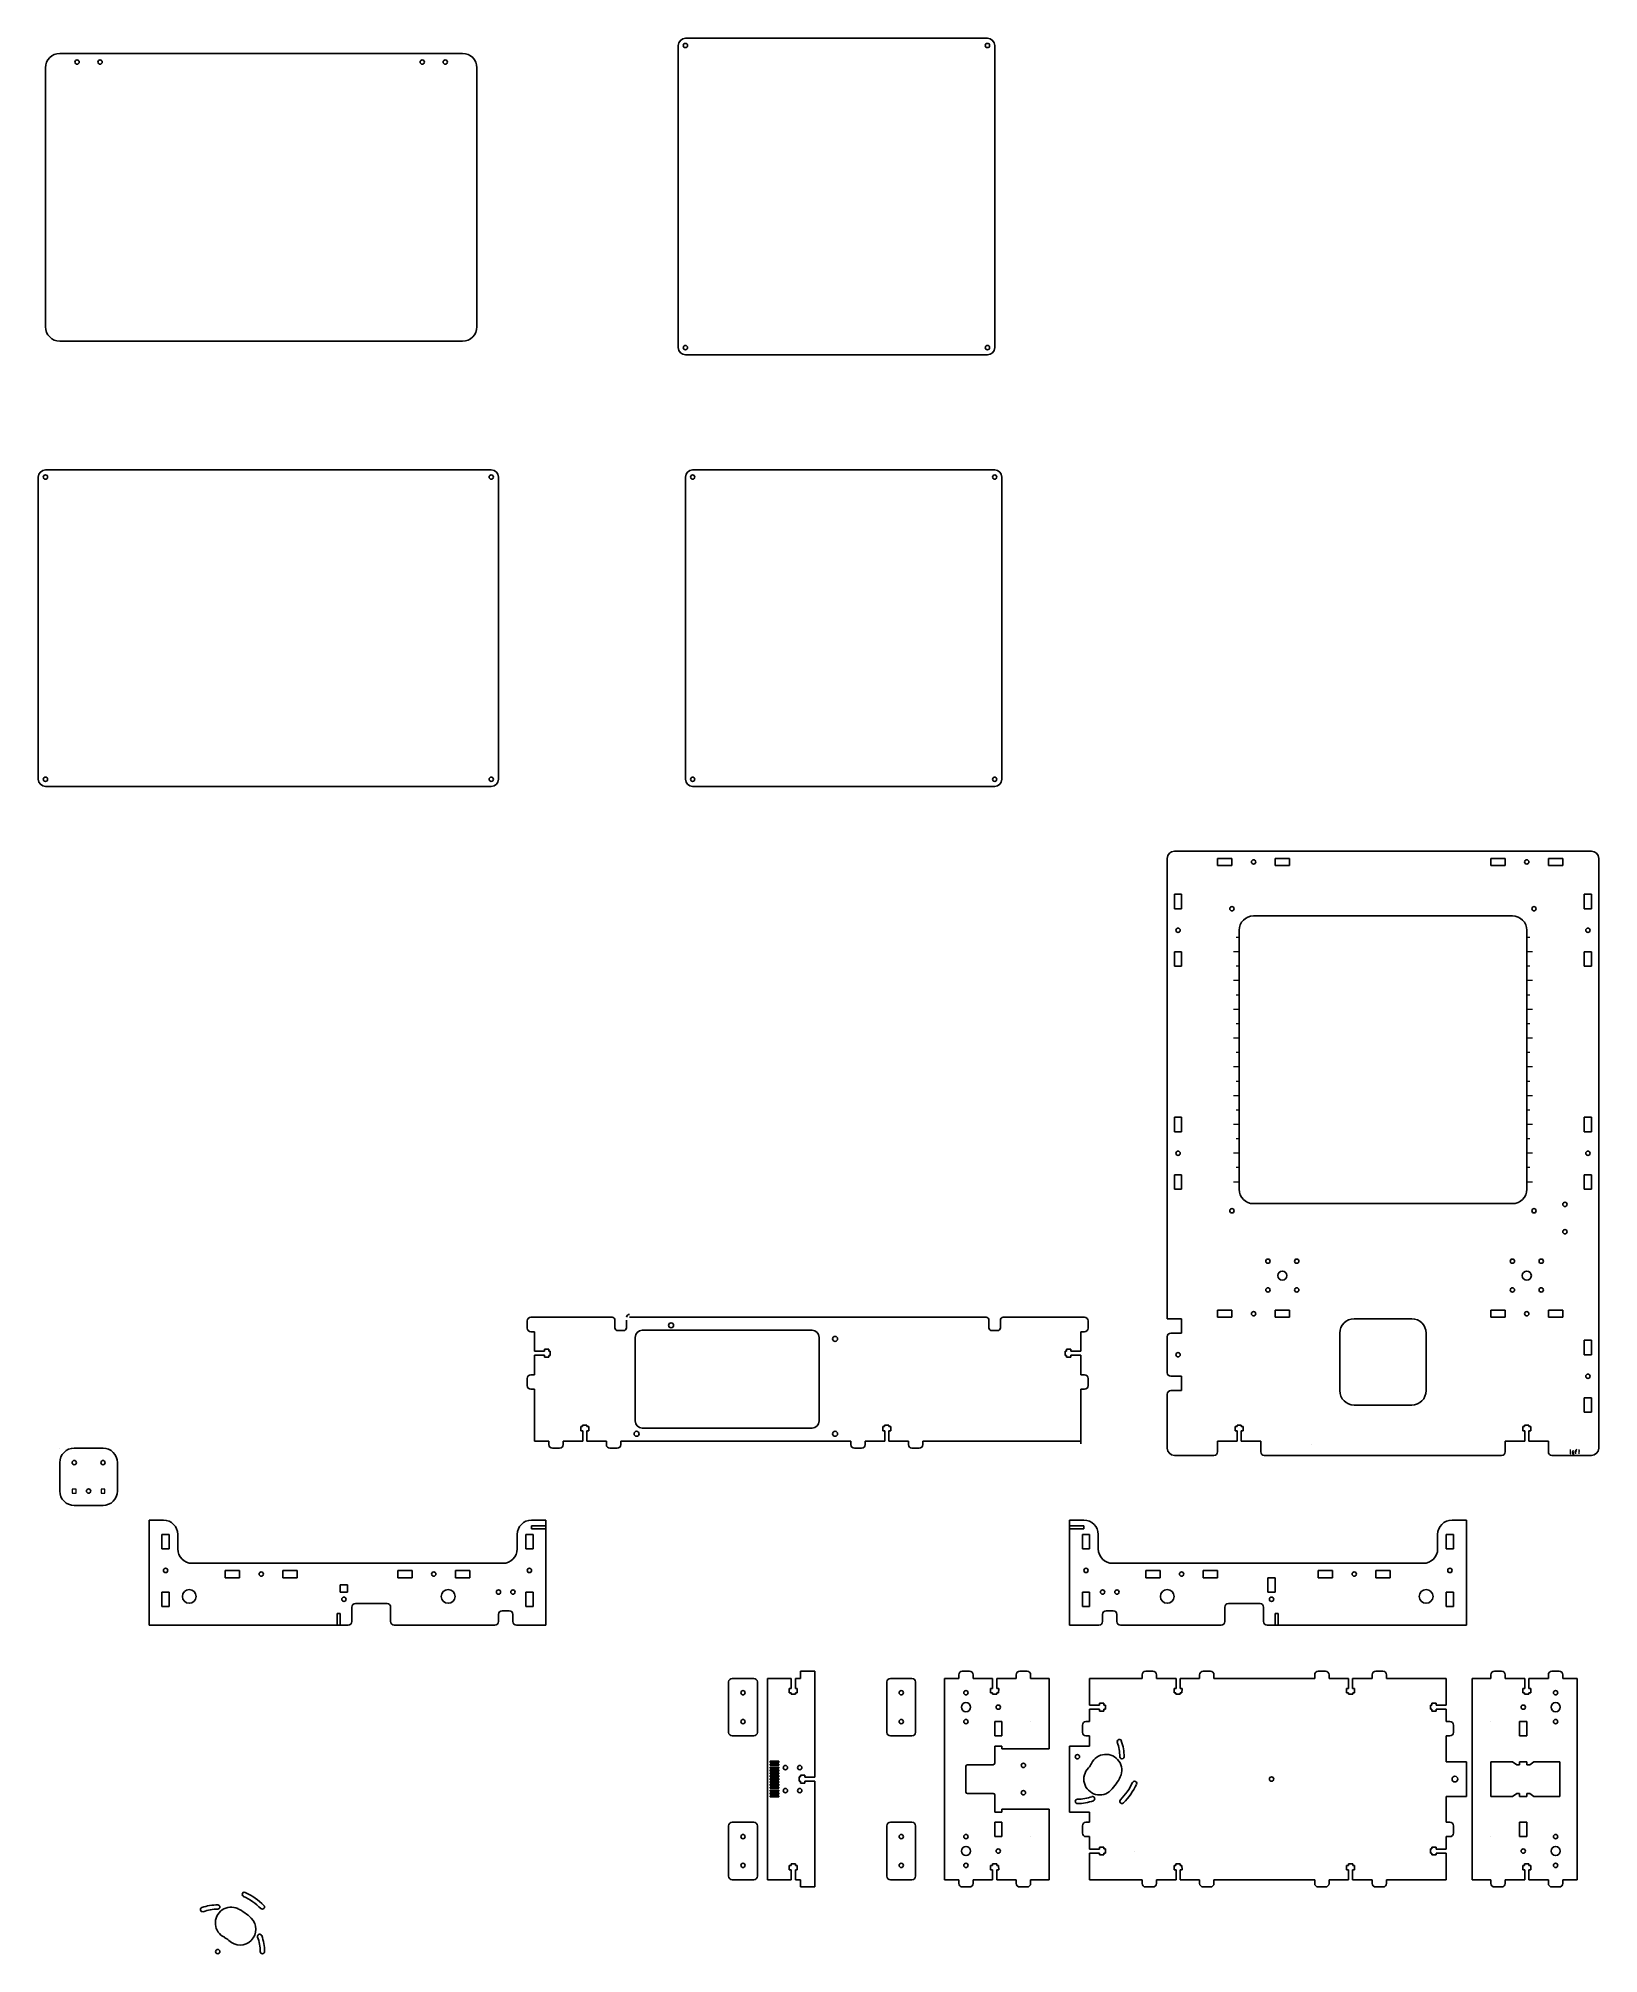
# Model space of a CAD drawing. Header units: millimetres. Extents: x -2490 to 995, y -1001 to 885.
# Drawn here: x -1335 to -250, y -521 to 810 of the extents above; entities that cross this region are included whole.
import ezdxf

# ---------------------------------------------------------------- set-up
doc = ezdxf.new("R2010")
doc.units = ezdxf.units.MM
doc.layers.get('0').update_dxf_attribs({"linetype": 'CONTINUOUS', "lineweight": 25, "true_color": 0x000000})
for name, color, linetype, lineweight, true_color in [('cuts', 7, 'CONTINUOUS', 0, 0x000000), ('Drawings', 1, 'CONTINUOUS', 0, 0xff0000), ('Etching', 1, 'CONTINUOUS', 0, 0xff0000)]:
    doc.layers.add(name, color=color, linetype=linetype, lineweight=lineweight, true_color=true_color)

# ---------------------------------------------------------------- blocks, each defined once
blk = doc.blocks.new('slot')
for p, q in [((5, 5), (15, 5)), ((5, 5), (5, 0)), ((5, 0), (15, 0)), ((15, 0), (15, 5)), ((45, 5), (45, 0)), ((45, 5), (55, 5)), ((55, 0), (55, 5)), ((45, 0), (55, 0))]:
    blk.add_line(p, q)
blk.add_circle((30, 2.5), 1.5)
blk = doc.blocks.new('m8 holes')
for centre, radius in [((-10, 10), 1.5), ((0, 0), 3.17), ((10, 10), 1.5), ((-10, -10), 1.5), ((10, -10), 1.5)]:
    blk.add_circle(centre, radius)
blk = doc.blocks.new('magnet_hole')
at = {"layer": 'cuts'}
for p, q in [((-1.37, 1.37), (-1.37, -1.37)), ((1.37, 1.37), (-1.37, 1.37)), ((1.37, -1.37), (1.37, 1.37)), ((-1.37, -1.37), (1.37, -1.37))]:
    blk.add_line(p, q, dxfattribs=at)
blk = doc.blocks.new('tgrips')
for p, q in [((0, 0), (10, 0)), ((10, 0), (10, 2.5)), ((12.5, 5), (17.5, 5)), ((20, 2.5), (20, 0)), ((20, 0), (33.6, 0)), ((33.6, 0), (33.6, -7)), ((36.4, -7), (36.4, 0)), ((36.4, 0), (50, 0)), ((50, 0), (50, 2.5)), ((52.5, 5), (57.5, 5)), ((60, 2.5), (60, 0)), ((60, 0), (70, 0)), ((70, 0), (70, 0)), ((32.2, -7), (32.2, -10)), ((33.6, -7), (32.2, -7)), ((32.2, -10), (33.5, -10)), ((33.5, -10), (33.5, -11)), ((33.5, -11), (36.5, -11)), ((37.8, -7), (36.4, -7)), ((36.5, -10), (37.7, -10)), ((36.5, -11), (36.5, -10)), ((37.8, -7), (37.7, -10))]:
    blk.add_line(p, q)
for centre, start, end in [((12.5, 2.5), 90, 180), ((17.5, 2.5), 0, 90), ((52.5, 2.5), 90, 180), ((57.5, 2.5), 0, 90)]:
    blk.add_arc(centre, 2.5, start, end)
blk = doc.blocks.new('swimmer')
blk.add_circle((-10.2, -19.9), 1.5)
blk.add_circle((-10.2, -19.9), 1.5)
blk.add_circle((-10.2, -19.9), 1.5)
for centre, radius, start, end in [((8.3, 19.9), 1.5, 65, 245), ((-10.2, -19.9), 42.3, 45, 65), ((-10.2, -19.9), 45.3, 45, 65), ((-20.8, 9.3), 1.5, 110, 290), ((-10.2, -19.9), 32.5, 90, 110), ((-10.2, -19.9), 29.5, 90, 110), ((-0.9, 0), 11, 65, 245), ((-10.2, 11.1), 1.5, 270, 90), ((5.3, -4.4), 11, 225, 45), ((-10.2, -19.9), 32.9, 45, 65), ((20.8, 11.1), 1.5, 225, 45), ((-10.2, -19.9), 10.9, 45, 65), ((18.9, -9.3), 1.5, 20, 200), ((-10.2, -19.9), 29.5, 0, 20), ((-10.2, -19.9), 32.5, 0, 20), ((20.8, -19.9), 1.5, 180, 0)]:
    blk.add_arc(centre, radius, start, end)

msp = doc.modelspace()

# ---------------------------------------------------------------- linework, layer by layer
for p, q in [((-1320, 799.5), (-1040, 799.5)), ((-890, 595), (-890, 805)), ((-885, 810), (-675, 810)), ((-670, 805), (-670, 595)), ((-1330, 609.5), (-1330, 789.5)), ((-1030, 789.5), (-1030, 609.5)), ((-1320, 599.5), (-1040, 599.5)), ((-675, 590), (-885, 590)), ((-1330, 510), (-1020, 510)), ((-880, 510), (-670, 510)), ((-1335, 295), (-1335, 505)), ((-1015, 505), (-1015, 295)), ((-885, 295), (-885, 505)), ((-665, 505), (-665, 295)), ((-1020, 290), (-1330, 290)), ((-670, 290), (-880, 290)), ((-550, 240), (-550, -80)), ((-255, 245), (-545, 245)), ((-250, -170), (-250, 240)), ((-465, 235), (-465, 235)), ((-250, 232), (-250, 232)), ((-310, 200), (-490, 200)), ((-500, 190), (-500, 10)), ((-300, 190), (-300, 10)), ((-310, 0), (-490, 0)), ((-990, -79), (-992.5, -79)), ((-936, -79), (-990, -79)), ((-676, -79), (-924, -79)), ((-610, -79), (-664, -79)), ((-610, -79), (-607.5, -79)), ((-995, -81.5), (-995, -86.5)), ((-992.5, -89), (-990, -89)), ((-990, -89), (-990, -102.6)), ((-934, -86.3), (-934, -81)), ((-928, -88.3), (-932, -88.3)), ((-926, -81), (-926, -86.3)), ((-920, -151), (-920, -93)), ((-915, -88), (-797, -88)), ((-792, -93), (-792, -151)), ((-674, -86.3), (-674, -81)), ((-668, -88.3), (-672, -88.3)), ((-666, -81), (-666, -86.3)), ((-610, -89), (-610, -102.6)), ((-607.5, -89), (-610, -89)), ((-605, -81.5), (-605, -86.5)), ((-550, -80), (-540, -80)), ((-550, -92.5), (-550, -117.5)), ((-547.5, -90), (-540, -90)), ((-540, -80), (-540, -90)), ((-430, -130), (-430, -90)), ((-420, -80), (-380, -80)), ((-370, -90), (-370, -130)), ((-990, -102.6), (-983, -102.6)), ((-983, -105.4), (-990, -105.4)), ((-990, -105.4), (-990, -119)), ((-983, -101.2), (-980, -101.2)), ((-983, -102.6), (-983, -101.2)), ((-983, -106.7), (-983, -105.4)), ((-980, -101.2), (-980, -102.5)), ((-980, -102.5), (-979, -102.5)), ((-980, -105.5), (-980, -106.7)), ((-979, -105.5), (-980, -105.5)), ((-979, -102.5), (-979, -105.5)), ((-621, -102.5), (-621, -105.5)), ((-620, -102.5), (-621, -102.5)), ((-621, -105.5), (-620, -105.5)), ((-617, -101.2), (-620, -101.2)), ((-620, -101.2), (-620, -102.5)), ((-620, -105.5), (-620, -106.7)), ((-617, -102.6), (-617, -101.2)), ((-610, -102.6), (-617, -102.6)), ((-617, -105.4), (-610, -105.4)), ((-617, -106.7), (-617, -105.4)), ((-610, -105.4), (-610, -119)), ((-990, -119), (-992.5, -119)), ((-983, -106.7), (-980, -106.7)), ((-617, -106.7), (-620, -106.7)), ((-610, -119), (-607.5, -119)), ((-995, -121.5), (-995, -126.5)), ((-992.5, -129), (-990, -129)), ((-990, -129), (-990, -165)), ((-610, -129), (-610, -167)), ((-607.5, -129), (-610, -129)), ((-605, -121.5), (-605, -126.5)), ((-550, -132.5), (-550, -170)), ((-545, -120), (-547.5, -120)), ((-547.5, -130), (-540, -130)), ((-540, -120), (-545, -120)), ((-540, -120), (-540, -130)), ((-990, -138), (-990, -138)), ((-380, -140), (-420, -140)), ((-915, -156), (-797, -156)), ((-502.7, -158), (-502.7, -155)), ((-502.7, -155), (-501.5, -155)), ((-501.4, -158), (-502.7, -158)), ((-501.5, -154), (-498.5, -154)), ((-501.5, -155), (-501.5, -154)), ((-501.4, -165), (-501.4, -158)), ((-498.6, -158), (-498.6, -165)), ((-497.2, -158), (-498.6, -158)), ((-498.5, -154), (-498.5, -155)), ((-498.5, -155), (-497.2, -155)), ((-497.2, -158), (-497.2, -155)), ((-302.7, -158), (-302.7, -155)), ((-302.7, -155), (-301.5, -155)), ((-301.4, -158), (-302.7, -158)), ((-301.5, -154), (-298.5, -154)), ((-301.5, -155), (-301.5, -154)), ((-301.4, -165), (-301.4, -158)), ((-298.6, -158), (-298.6, -165)), ((-297.2, -158), (-298.6, -158)), ((-298.5, -154), (-298.5, -155)), ((-298.5, -155), (-297.2, -155)), ((-297.2, -158), (-297.2, -155)), ((-1320, -170), (-1320, -170)), ((-1310, -170), (-1290, -170)), ((-780, -165), (-920, -165)), ((-710, -165), (-610, -165)), ((-515, -172.5), (-515, -165)), ((-515, -165), (-501.4, -165)), ((-498.6, -165), (-485, -165)), ((-485, -165), (-485, -172.5)), ((-449.4, -167.5), (-449.4, -167.5)), ((-315, -172.5), (-315, -165)), ((-315, -165), (-301.4, -165)), ((-298.6, -165), (-285, -165)), ((-285, -165), (-285, -172.5)), ((-1320, -199.8), (-1320, -180)), ((-1280, -180), (-1280, -199.8)), ((-517.5, -175), (-545, -175)), ((-317.5, -175), (-482.5, -175)), ((-255, -175), (-282.5, -175)), ((-1320, -200.2), (-1320, -199.8)), ((-1310, -209.8), (-1290, -209.8)), ((-1280, -199.8), (-1280, -200.2)), ((-1258, -220), (-1248, -220)), ((-1258, -220), (-1258, -293)), ((-982, -220), (-992, -220)), ((-992, -226), (-992, -224)), ((-992, -224), (-982, -224)), ((-982, -226), (-992, -226)), ((-982, -220), (-982, -293)), ((-618, -220), (-608, -220)), ((-618, -220), (-618, -293)), ((-608, -224), (-618, -224)), ((-618, -226), (-608, -226)), ((-608, -226), (-608, -224)), ((-342, -220), (-352, -220)), ((-342, -220), (-342, -293)), ((-1238, -240), (-1238, -230)), ((-1002, -240), (-1002, -230)), ((-598, -240), (-598, -230)), ((-362, -240), (-362, -230)), ((-1012, -250), (-1228, -250)), ((-588, -250), (-372, -250)), ((-1120, -265), (-1125, -265)), ((-1125, -265), (-1125, -270)), ((-1120, -270), (-1120, -265)), ((-480, -270), (-480, -260)), ((-480, -260), (-475, -260)), ((-475, -260), (-475, -270)), ((-1125, -270), (-1120, -270)), ((-1114.5, -278), (-1092.5, -278)), ((-485.5, -278), (-507.5, -278)), ((-475, -270), (-480, -270)), ((-1127.1, -285), (-1127.1, -293)), ((-1125, -285), (-1127.1, -285)), ((-1125, -293), (-1125, -285)), ((-1117, -290.5), (-1117, -280.5)), ((-1090, -280.5), (-1090, -290.5)), ((-1015, -285.5), (-1015, -290.5)), ((-1007.5, -283), (-1012.5, -283)), ((-1005, -290.5), (-1005, -285.5)), ((-595, -290.5), (-595, -285.5)), ((-592.5, -283), (-587.5, -283)), ((-585, -285.5), (-585, -290.5)), ((-510, -280.5), (-510, -290.5)), ((-483, -290.5), (-483, -280.5)), ((-475, -293), (-475, -285)), ((-475, -285), (-472.9, -285)), ((-472.9, -285), (-472.9, -293)), ((-1119.5, -293), (-1258, -293)), ((-1017.5, -293), (-1087.5, -293)), ((-982, -293), (-1002.5, -293)), ((-618, -293), (-597.5, -293)), ((-582.5, -293), (-512.5, -293)), ((-480.5, -293), (-342, -293)), ((-855, -367.5), (-855, -332.5)), ((-852.5, -330), (-837.5, -330)), ((-835, -332.5), (-835, -367.5)), ((-828, -470), (-828, -330)), ((-828, -330), (-811.4, -330)), ((-811.4, -330), (-811.4, -337)), ((-808.6, -337), (-808.6, -330)), ((-808.6, -330), (-805, -330)), ((-805, -330), (-805, -325)), ((-805, -325), (-795, -325)), ((-795, -325), (-795, -398.6)), ((-745, -332.5), (-745, -367.5)), ((-727.5, -330), (-742.5, -330)), ((-725, -367.5), (-725, -332.5)), ((-705, -470), (-705, -330)), ((-635, -330), (-635, -330)), ((-632, -330), (-635, -330)), ((-632, -379), (-632, -330)), ((-604, -335), (-604, -330)), ((-577.5, -330), (-604, -330)), ((-507.5, -330), (-457.5, -330)), ((-387.5, -330), (-356, -330)), ((-356, -335), (-356, -330)), ((-338, -330), (-338, -470)), ((-335, -330), (-338, -330)), ((-335, -330), (-335, -330)), ((-265, -470), (-265, -330)), ((-812.8, -337), (-812.8, -340)), ((-811.4, -337), (-812.8, -337)), ((-812.8, -340), (-811.5, -340)), ((-811.5, -340), (-811.5, -341)), ((-811.5, -341), (-808.5, -341)), ((-807.3, -337), (-808.6, -337)), ((-808.5, -340), (-807.3, -340)), ((-808.5, -341), (-808.5, -340)), ((-807.3, -337), (-807.3, -340)), ((-604, -335), (-604, -335)), ((-604, -348.6), (-604, -335)), ((-356, -335), (-356, -335)), ((-356, -348.6), (-356, -335)), ((-597, -348.6), (-604, -348.6)), ((-604, -351.4), (-597, -351.4)), ((-604, -360), (-604, -351.4)), ((-597, -347.3), (-594, -347.3)), ((-597, -347.3), (-597, -348.6)), ((-597, -351.4), (-597, -352.8)), ((-597, -352.8), (-594, -352.8)), ((-594, -348.5), (-594, -347.3)), ((-593, -348.5), (-594, -348.5)), ((-594, -352.8), (-594, -351.5)), ((-594, -351.5), (-593, -351.5)), ((-593, -351.5), (-593, -348.5)), ((-367, -351.5), (-367, -348.5)), ((-367, -348.5), (-366, -348.5)), ((-366, -351.5), (-367, -351.5)), ((-363, -347.3), (-366, -347.3)), ((-366, -348.5), (-366, -347.3)), ((-366, -352.8), (-366, -351.5)), ((-363, -352.8), (-366, -352.8)), ((-363, -347.3), (-363, -348.6)), ((-363, -348.6), (-356, -348.6)), ((-356, -351.4), (-363, -351.4)), ((-363, -351.4), (-363, -352.8)), ((-356, -360), (-356, -351.4)), ((-837.5, -370), (-852.5, -370)), ((-742.5, -370), (-727.5, -370)), ((-670, -370), (-670, -360)), ((-665, -360), (-670, -360)), ((-670, -370), (-665, -370)), ((-665, -370), (-665, -360)), ((-645, -360), (-645, -360)), ((-609, -367.5), (-609, -362.5)), ((-606.5, -360), (-604, -360)), ((-604, -370), (-606.5, -370)), ((-604, -377), (-604, -370)), ((-353.5, -360), (-356, -360)), ((-356, -370), (-353.5, -370)), ((-356, -388), (-356, -370)), ((-351, -367.5), (-351, -362.5)), ((-325, -360), (-325, -360)), ((-305, -370), (-305, -360)), ((-305, -360), (-300, -360)), ((-300, -370), (-305, -370)), ((-300, -370), (-300, -360)), ((-795, -381.4), (-795, -398.6)), ((-665, -377), (-670, -377)), ((-670, -377), (-670, -379)), ((-670, -389), (-670, -379)), ((-665, -379), (-665, -377)), ((-665, -379), (-632, -379)), ((-655, -379), (-655, -379)), ((-604, -377), (-618, -377)), ((-618, -377), (-618, -379)), ((-618, -379), (-618, -421)), ((-820, -387.6), (-826, -387.6)), ((-826, -387.6), (-826, -388.4)), ((-826, -388.4), (-820, -388.4)), ((-820, -389.6), (-826, -389.6)), ((-826, -389.6), (-826, -390.4)), ((-826, -390.4), (-820, -390.4)), ((-820, -391.6), (-826, -391.6)), ((-826, -391.6), (-826, -392.4)), ((-826, -392.4), (-820, -392.4)), ((-820, -393.6), (-826, -393.6)), ((-826, -393.6), (-826, -394.4)), ((-826, -394.4), (-820, -394.4)), ((-820, -395.6), (-826, -395.6)), ((-826, -395.6), (-826, -396.4)), ((-826, -396.4), (-820, -396.4)), ((-820, -397.6), (-826, -397.6)), ((-826, -397.6), (-826, -398.4)), ((-826, -398.4), (-820, -398.4)), ((-820, -388.4), (-820, -387.6)), ((-820, -390.4), (-820, -389.6)), ((-820, -392.4), (-820, -391.6)), ((-820, -394.4), (-820, -393.6)), ((-820, -396.4), (-820, -395.6)), ((-820, -398.4), (-820, -397.6)), ((-806, -401.5), (-806, -398.5)), ((-806, -398.5), (-805, -398.5)), ((-802, -397.2), (-805, -397.3)), ((-805, -398.5), (-805, -397.3)), ((-802, -397.2), (-802, -398.6)), ((-802, -398.6), (-795, -398.6)), ((-690, -391), (-690, -409)), ((-671, -390), (-689, -390)), ((-356, -388), (-342, -388)), ((-342, -388), (-342, -412)), ((-325, -388), (-325, -412)), ((-310, -388), (-325, -388)), ((-315, -388), (-315, -388)), ((-307, -390), (-310, -388)), ((-305, -390), (-307, -390)), ((-305, -388), (-305, -390)), ((-300, -388), (-305, -388)), ((-300, -388), (-300, -390)), ((-300, -390), (-298, -390)), ((-298, -390), (-295, -388)), ((-277, -388), (-295, -388)), ((-277, -412), (-277, -388)), ((-820, -399.6), (-826, -399.6)), ((-826, -399.6), (-826, -400.4)), ((-826, -400.4), (-820, -400.4)), ((-820, -401.6), (-826, -401.6)), ((-826, -401.6), (-826, -402.4)), ((-826, -402.4), (-820, -402.4)), ((-820, -403.6), (-826, -403.6)), ((-826, -403.6), (-826, -404.4)), ((-826, -404.4), (-820, -404.4)), ((-820, -405.6), (-826, -405.6)), ((-826, -405.6), (-826, -406.4)), ((-826, -406.4), (-820, -406.4)), ((-820, -407.6), (-826, -407.6)), ((-826, -407.6), (-826, -408.4)), ((-826, -408.4), (-820, -408.4)), ((-820, -409.6), (-826, -409.6)), ((-826, -409.6), (-826, -410.4)), ((-826, -410.4), (-820, -410.4)), ((-820, -411.6), (-826, -411.6)), ((-826, -411.6), (-826, -412.4)), ((-826, -412.4), (-820, -412.4)), ((-820, -400.4), (-820, -399.6)), ((-820, -402.4), (-820, -401.6)), ((-820, -404.4), (-820, -403.6)), ((-820, -406.4), (-820, -405.6)), ((-820, -408.4), (-820, -407.6)), ((-820, -410.4), (-820, -409.6)), ((-820, -412.4), (-820, -411.6)), ((-805, -401.5), (-806, -401.5)), ((-805, -402.8), (-805, -401.5)), ((-802, -402.8), (-805, -402.8)), ((-795, -401.4), (-802, -401.4)), ((-802, -401.4), (-802, -402.8)), ((-795, -401.4), (-795, -418.6)), ((-795, -401.4), (-795, -475)), ((-689, -410), (-671, -410)), ((-670, -421), (-670, -411)), ((-342, -412), (-356, -412)), ((-356, -412), (-356, -430)), ((-325, -412), (-310, -412)), ((-307, -410), (-310, -412)), ((-305, -410), (-307, -410)), ((-305, -412), (-305, -410)), ((-305, -412), (-300, -412)), ((-300, -412), (-300, -410)), ((-300, -410), (-298, -410)), ((-298, -410), (-295, -412)), ((-295, -412), (-277, -412)), ((-670, -421), (-670, -423)), ((-670, -423), (-665, -423)), ((-665, -423), (-665, -421)), ((-632, -421), (-665, -421)), ((-632, -470), (-632, -421)), ((-632, -421), (-632, -470)), ((-618, -423), (-618, -421)), ((-604, -423), (-618, -423)), ((-604, -423), (-604, -430)), ((-855, -467.5), (-855, -432.5)), ((-852.5, -430), (-837.5, -430)), ((-835, -432.5), (-835, -467.5)), ((-745, -432.5), (-745, -467.5)), ((-727.5, -430), (-742.5, -430)), ((-725, -467.5), (-725, -432.5)), ((-670, -430), (-665, -430)), ((-670, -430), (-670, -440)), ((-665, -430), (-665, -440)), ((-609, -432.5), (-609, -437.5)), ((-604, -430), (-606.5, -430)), ((-356, -430), (-353.5, -430)), ((-351, -432.5), (-351, -437.5)), ((-305, -430), (-305, -440)), ((-300, -430), (-305, -430)), ((-300, -430), (-300, -440)), ((-665, -440), (-670, -440)), ((-645, -440), (-645, -440)), ((-645, -440), (-645, -440)), ((-606.5, -440), (-604, -440)), ((-604, -440), (-604, -448.6)), ((-604, -448.6), (-597, -448.6)), ((-597, -451.4), (-604, -451.4)), ((-604, -451.4), (-604, -465)), ((-597, -447.2), (-594, -447.2)), ((-597, -448.6), (-597, -447.2)), ((-597, -452.7), (-597, -451.4)), ((-594, -447.2), (-594, -448.5)), ((-594, -448.5), (-593, -448.5)), ((-594, -451.5), (-594, -452.7)), ((-593, -451.5), (-594, -451.5)), ((-593, -448.5), (-593, -451.5)), ((-572.5, -450), (-572.5, -450)), ((-367, -448.5), (-367, -451.5)), ((-366, -448.5), (-367, -448.5)), ((-367, -451.5), (-366, -451.5)), ((-363, -447.2), (-366, -447.2)), ((-366, -447.2), (-366, -448.5)), ((-366, -451.5), (-366, -452.7)), ((-363, -448.6), (-363, -447.2)), ((-356, -448.6), (-363, -448.6)), ((-363, -451.4), (-356, -451.4)), ((-363, -452.7), (-363, -451.4)), ((-353.5, -440), (-356, -440)), ((-356, -440), (-356, -448.6)), ((-356, -451.4), (-356, -465)), ((-325, -440), (-325, -440)), ((-305, -440), (-300, -440)), ((-812.8, -463), (-812.8, -460)), ((-812.8, -460), (-811.5, -460)), ((-811.4, -463), (-812.8, -463)), ((-811.5, -459), (-808.5, -459)), ((-811.5, -460), (-811.5, -459)), ((-811.4, -470), (-811.4, -463)), ((-808.6, -463), (-808.6, -470)), ((-807.3, -463), (-808.6, -463)), ((-808.5, -459), (-808.5, -460)), ((-808.5, -460), (-807.3, -460)), ((-807.3, -463), (-807.3, -460)), ((-604, -465), (-604, -470)), ((-597, -452.7), (-594, -452.7)), ((-363, -452.7), (-366, -452.7)), ((-356, -465), (-356, -470)), ((-837.5, -470), (-852.5, -470)), ((-828, -470), (-811.4, -470)), ((-808.6, -470), (-805, -470)), ((-805, -470), (-805, -475)), ((-805, -475), (-795, -475)), ((-742.5, -470), (-727.5, -470)), ((-635, -470), (-632, -470)), ((-604, -470), (-577.5, -470)), ((-507.5, -470), (-457.5, -470)), ((-387.5, -470), (-356, -470)), ((-338, -470), (-335, -470))]:
    msp.add_line(p, q)
for centre, radius in [((-885, 805), 1.5), ((-675, 805), 1.5), ((-1308, 793.5), 1.5), ((-1292, 793.5), 1.5), ((-1068, 793.5), 1.5), ((-1052, 793.5), 1.5), ((-885, 595), 1.5), ((-675, 595), 1.5), ((-1330, 505), 1.5), ((-1020, 505), 1.5), ((-880, 505), 1.5), ((-670, 505), 1.5), ((-1330, 295), 1.5), ((-1020, 295), 1.5), ((-880, 295), 1.5), ((-670, 295), 1.5), ((-505, 205), 1.5), ((-295, 205), 1.5), ((-273.5, -0.5), 1.5), ((-505, -5), 1.5), ((-295, -5), 1.5), ((-273.5, -19.5), 1.5), ((-895, -84.6), 1.75), ((-781, -94), 1.75), ((-542.5, -105), 1.5), ((-919, -160), 1.75), ((-781, -160), 1.75), ((-1310, -180), 1.5), ((-1290, -180), 1.5), ((-1300, -199.8), 1.5), ((-1230, -273), 4.78), ((-1122.5, -275), 1.5), ((-1050, -273), 4.78), ((-1015, -270), 1.5), ((-1005, -270), 1.5), ((-595, -270), 1.5), ((-585, -270), 1.5), ((-550, -273), 4.78), ((-477.5, -275), 1.5), ((-370, -273), 4.78), ((-845, -340), 1.5), ((-735, -340), 1.5), ((-690, -340), 1.5), ((-280, -340), 1.5), ((-845, -360), 1.5), ((-735, -360), 1.5), ((-690, -350), 3.17), ((-690, -360), 1.5), ((-667.5, -350), 1.5), ((-302.5, -350), 1.5), ((-280, -350), 3.17), ((-280, -360), 1.5), ((-815.5, -392), 1.5), ((-805.5, -392), 1.5), ((-650, -390.5), 1.5), ((-477.5, -400), 1.5), ((-350, -400), 2), ((-815.5, -408), 1.5), ((-805.5, -408), 1.5), ((-650, -409.5), 1.5), ((-845, -440), 1.5), ((-735, -440), 1.5), ((-690, -440), 1.5), ((-280, -440), 1.5), ((-690, -450), 3.17), ((-667.5, -450), 1.5), ((-302.5, -450), 1.5), ((-280, -450), 3.17), ((-845, -460), 1.5), ((-735, -460), 1.5), ((-690, -460), 1.5), ((-280, -460), 1.5), ((-1210.2, -519.9), 1.5), ((-1210.2, -519.9), 1.5), ((-1210.2, -519.9), 1.5)]:
    msp.add_circle(centre, radius)
for centre, radius, start, end in [((-1320, 789.5), 10, 90, 180), ((-1040, 789.5), 10, 0, 90), ((-885, 805), 5, 90, 180), ((-675, 805), 5, 0, 90), ((-1320, 609.5), 10, 180, 270), ((-1040, 609.5), 10, 270, 0), ((-885, 595), 5, 180, 270), ((-675, 595), 5, 270, 0), ((-1330, 505), 5, 90, 180), ((-1020, 505), 5, 0, 90), ((-880, 505), 5, 90, 180), ((-670, 505), 5, 0, 90), ((-1330, 295), 5, 180, 270), ((-1020, 295), 5, 270, 0), ((-880, 295), 5, 180, 270), ((-670, 295), 5, 270, 0), ((-545, 240), 5, 90, 180), ((-255, 240), 5, 360, 90), ((-490, 190), 10, 90, 180), ((-310, 190), 10, 360, 90), ((-490, 10), 10, 180, 270), ((-310, 10), 10, 270, 360), ((-992.5, -81.5), 2.5, 90, 180), ((-936, -81), 2, 360, 90), ((-924, -79), 2, 90, 180), ((-676, -81), 2, 360, 90), ((-664, -81), 2, 90, 180), ((-607.5, -81.5), 2.5, 0, 90), ((-992.5, -86.5), 2.5, 180, 270), ((-932, -86.3), 2, 180, 270), ((-928, -86.3), 2, 270, 360), ((-915, -93), 5, 90, 180), ((-797, -93), 5, 360, 90), ((-672, -86.3), 2, 180, 270), ((-668, -86.3), 2, 270, 360), ((-607.5, -86.5), 2.5, 270, 0), ((-547.5, -92.5), 2.5, 90, 180), ((-420, -90), 10, 90, 180), ((-380, -90), 10, 360, 90), ((-992.5, -121.5), 2.5, 90, 180), ((-607.5, -121.5), 2.5, 0, 90), ((-547.5, -117.5), 2.5, 180, 270), ((-992.5, -126.5), 2.5, 180, 270), ((-607.5, -126.5), 2.5, 270, 0), ((-547.5, -132.5), 2.5, 90, 180), ((-420, -130), 10, 180, 270), ((-380, -130), 10, 270, 360), ((-915, -151), 5, 180, 270), ((-797, -151), 5, 270, 360), ((-1310, -180), 10, 90, 180), ((-1290, -180), 10, 0, 90), ((-545, -170), 5, 180, 270), ((-517.5, -172.5), 2.5, 270, 360), ((-482.5, -172.5), 2.5, 180, 270), ((-317.5, -172.5), 2.5, 270, 360), ((-282.5, -172.5), 2.5, 180, 270), ((-255, -170), 5, 270, 360), ((-1310, -199.8), 10, 180, 270), ((-1290, -199.8), 10, 270, 0), ((-1248, -230), 10, 360, 90), ((-992, -230), 10, 90, 180), ((-608, -230), 10, 0, 90), ((-352, -230), 10, 90, 180), ((-1228, -240), 10, 180, 270), ((-1012, -240), 10, 270, 360), ((-588, -240), 10, 180, 270), ((-372, -240), 10, 270, 0), ((-1114.5, -280.5), 2.5, 90, 180), ((-1092.5, -280.5), 2.5, 360, 90), ((-507.5, -280.5), 2.5, 90, 180), ((-485.5, -280.5), 2.5, 0, 90), ((-1119.5, -290.5), 2.5, 270, 360), ((-1087.5, -290.5), 2.5, 180, 270), ((-1017.5, -290.5), 2.5, 270, 360), ((-1012.5, -285.5), 2.5, 90, 180), ((-1007.5, -285.5), 2.5, 360, 90), ((-1002.5, -290.5), 2.5, 180, 270), ((-597.5, -290.5), 2.5, 270, 0), ((-592.5, -285.5), 2.5, 90, 180), ((-587.5, -285.5), 2.5, 0, 90), ((-582.5, -290.5), 2.5, 180, 270), ((-512.5, -290.5), 2.5, 270, 0), ((-480.5, -290.5), 2.5, 180, 270), ((-852.5, -332.5), 2.5, 90, 180), ((-837.5, -332.5), 2.5, 0, 90), ((-742.5, -332.5), 2.5, 90, 180), ((-727.5, -332.5), 2.5, 0, 90), ((-852.5, -367.5), 2.5, 180, 270), ((-837.5, -367.5), 2.5, 270, 0), ((-742.5, -367.5), 2.5, 180, 270), ((-727.5, -367.5), 2.5, 270, 0), ((-606.5, -362.5), 2.5, 90, 180), ((-606.5, -367.5), 2.5, 180, 270), ((-353.5, -362.5), 2.5, 360, 90), ((-353.5, -367.5), 2.5, 270, 360), ((-689, -391), 1, 90, 180), ((-671, -389), 1, 270, 0), ((-689, -409), 1, 180, 270), ((-671, -411), 1, 0, 90), ((-852.5, -432.5), 2.5, 90, 180), ((-837.5, -432.5), 2.5, 0, 90), ((-742.5, -432.5), 2.5, 90, 180), ((-727.5, -432.5), 2.5, 0, 90), ((-606.5, -432.5), 2.5, 90, 180), ((-606.5, -437.5), 2.5, 180, 270), ((-353.5, -432.5), 2.5, 360, 90), ((-353.5, -437.5), 2.5, 270, 360), ((-1191.7, -480.1), 1.5, 65, 245), ((-1210.2, -519.9), 45.3, 45, 65), ((-852.5, -467.5), 2.5, 180, 270), ((-837.5, -467.5), 2.5, 270, 0), ((-742.5, -467.5), 2.5, 180, 270), ((-727.5, -467.5), 2.5, 270, 0), ((-1220.8, -490.7), 1.5, 110, 290), ((-1210.2, -519.9), 32.5, 90, 110), ((-1210.2, -519.9), 29.5, 90, 110), ((-1200.9, -500), 11, 65, 245), ((-1210.2, -488.9), 1.5, 270, 90), ((-1210.2, -519.9), 32.9, 45, 65), ((-1210.2, -519.9), 42.3, 45, 65), ((-1179.2, -488.9), 1.5, 225, 45), ((-1194.7, -504.4), 11, 225, 45), ((-1210.2, -519.9), 10.9, 45, 65), ((-1181.1, -509.3), 1.5, 20, 200), ((-1210.2, -519.9), 29.5, 0, 20), ((-1210.2, -519.9), 32.5, 0, 20), ((-1179.2, -519.9), 1.5, 180, 0)]:
    msp.add_arc(centre, radius, start, end)
at = {"layer": 'Drawings'}
for p, q in [((-500, 175), (-504, 175)), ((-500, 185), (-502, 185)), ((-298, 185), (-300, 185)), ((-296, 175), (-300, 175)), ((-500, 165), (-502, 165)), ((-298, 165), (-300, 165)), ((-500, 155), (-504, 155)), ((-296, 155), (-300, 155)), ((-500, 135), (-504, 135)), ((-500, 145), (-502, 145)), ((-298, 145), (-300, 145)), ((-296, 135), (-300, 135)), ((-500, 125), (-502, 125)), ((-298, 125), (-300, 125)), ((-500, 115), (-504, 115)), ((-296, 115), (-300, 115)), ((-500, 95), (-504, 95)), ((-500, 105), (-502, 105)), ((-298, 105), (-300, 105)), ((-296, 95), (-300, 95)), ((-500, 85), (-502, 85)), ((-298, 85), (-300, 85)), ((-500, 75), (-504, 75)), ((-296, 75), (-300, 75)), ((-500, 55), (-504, 55)), ((-500, 65), (-502, 65)), ((-298, 65), (-300, 65)), ((-296, 55), (-300, 55)), ((-500, 45), (-502, 45)), ((-298, 45), (-300, 45)), ((-500, 35), (-504, 35)), ((-296, 35), (-300, 35)), ((-500, 15), (-504, 15)), ((-500, 25), (-502, 25)), ((-298, 25), (-300, 25)), ((-296, 15), (-300, 15))]:
    msp.add_line(p, q, dxfattribs=at)
at = {"layer": 'Etching'}
for p, q in [((-269.8, -170.9), (-269.8, -173.6)), ((-268.5, -172.6), (-268.5, -173.4)), ((-268.5, -172.9), (-267.1, -172.9)), ((-267.1, -172.9), (-267.1, -172.6)), ((-266.1, -171.9), (-265.1, -171.9)), ((-265.8, -173.9), (-265.8, -171.4)), ((-265.3, -170.9), (-265.1, -170.9)), ((-264.1, -171.9), (-263.1, -171.9)), ((-263.8, -170.9), (-263.8, -173.9)), ((-268, -173.9), (-267.1, -173.9))]:
    msp.add_line(p, q, dxfattribs=at)
for centre, radius, start, end in [((-267.8, -172.6), 0.667, 360, 180), ((-265.3, -171.4), 0.5, 90, 180), ((-269.5, -173.6), 0.333, 180, 270), ((-268, -173.4), 0.5, 180, 270)]:
    msp.add_arc(centre, radius, start, end, dxfattribs=at)

# ---------------------------------------------------------------- block references
for name, p, rotation in [('slot', (-520, 235), 360), ('slot', (-330, 235), 360), ('slot', (-545, 220), 270), ('slot', (-255, 160), 90), ('slot', (-545, 65), 270), ('slot', (-255, 5), 90), ('m8 holes', (-470, -50), 360), ('m8 holes', (-300, -50), 360), ('slot', (-520, -79), 360), ('slot', (-330, -79), 360), ('slot', (-255, -150), 90), ('magnet_hole', (-1310, -199.8), 180), ('magnet_hole', (-1290, -199.8), 180), ('slot', (-991, -285), 89.99999999999999), ('slot', (-351, -285), 89.99999999999999), ('swimmer', (-592.6, -394.7), 270), ('tgrips', (-265, -470), 180)]:
    msp.add_blockref(name, p, dxfattribs=dict(rotation=rotation))
at = {"yscale": -1}
for name, p, rotation in [('tgrips', (-990, -165), 360), ('tgrips', (-780, -165), 360), ('slot', (-1249, -285), 89.99999999999999), ('slot', (-609, -285), 89.99999999999999), ('slot', (-1150, -260), 180), ('slot', (-1030, -260), 180), ('tgrips', (-265, -330), 180)]:
    msp.add_blockref(name, p, dxfattribs=dict(at, rotation=rotation))
for name, p in [('slot', (-570, -260)), ('slot', (-450, -260)), ('tgrips', (-705, -330)), ('tgrips', (-577.5, -330)), ('tgrips', (-457.5, -330))]:
    msp.add_blockref(name, p)
for p in [(-705, -470), (-577.5, -470), (-457.5, -470)]:
    msp.add_blockref('tgrips', p, dxfattribs=at)

doc.saveas('drawing.dxf')
